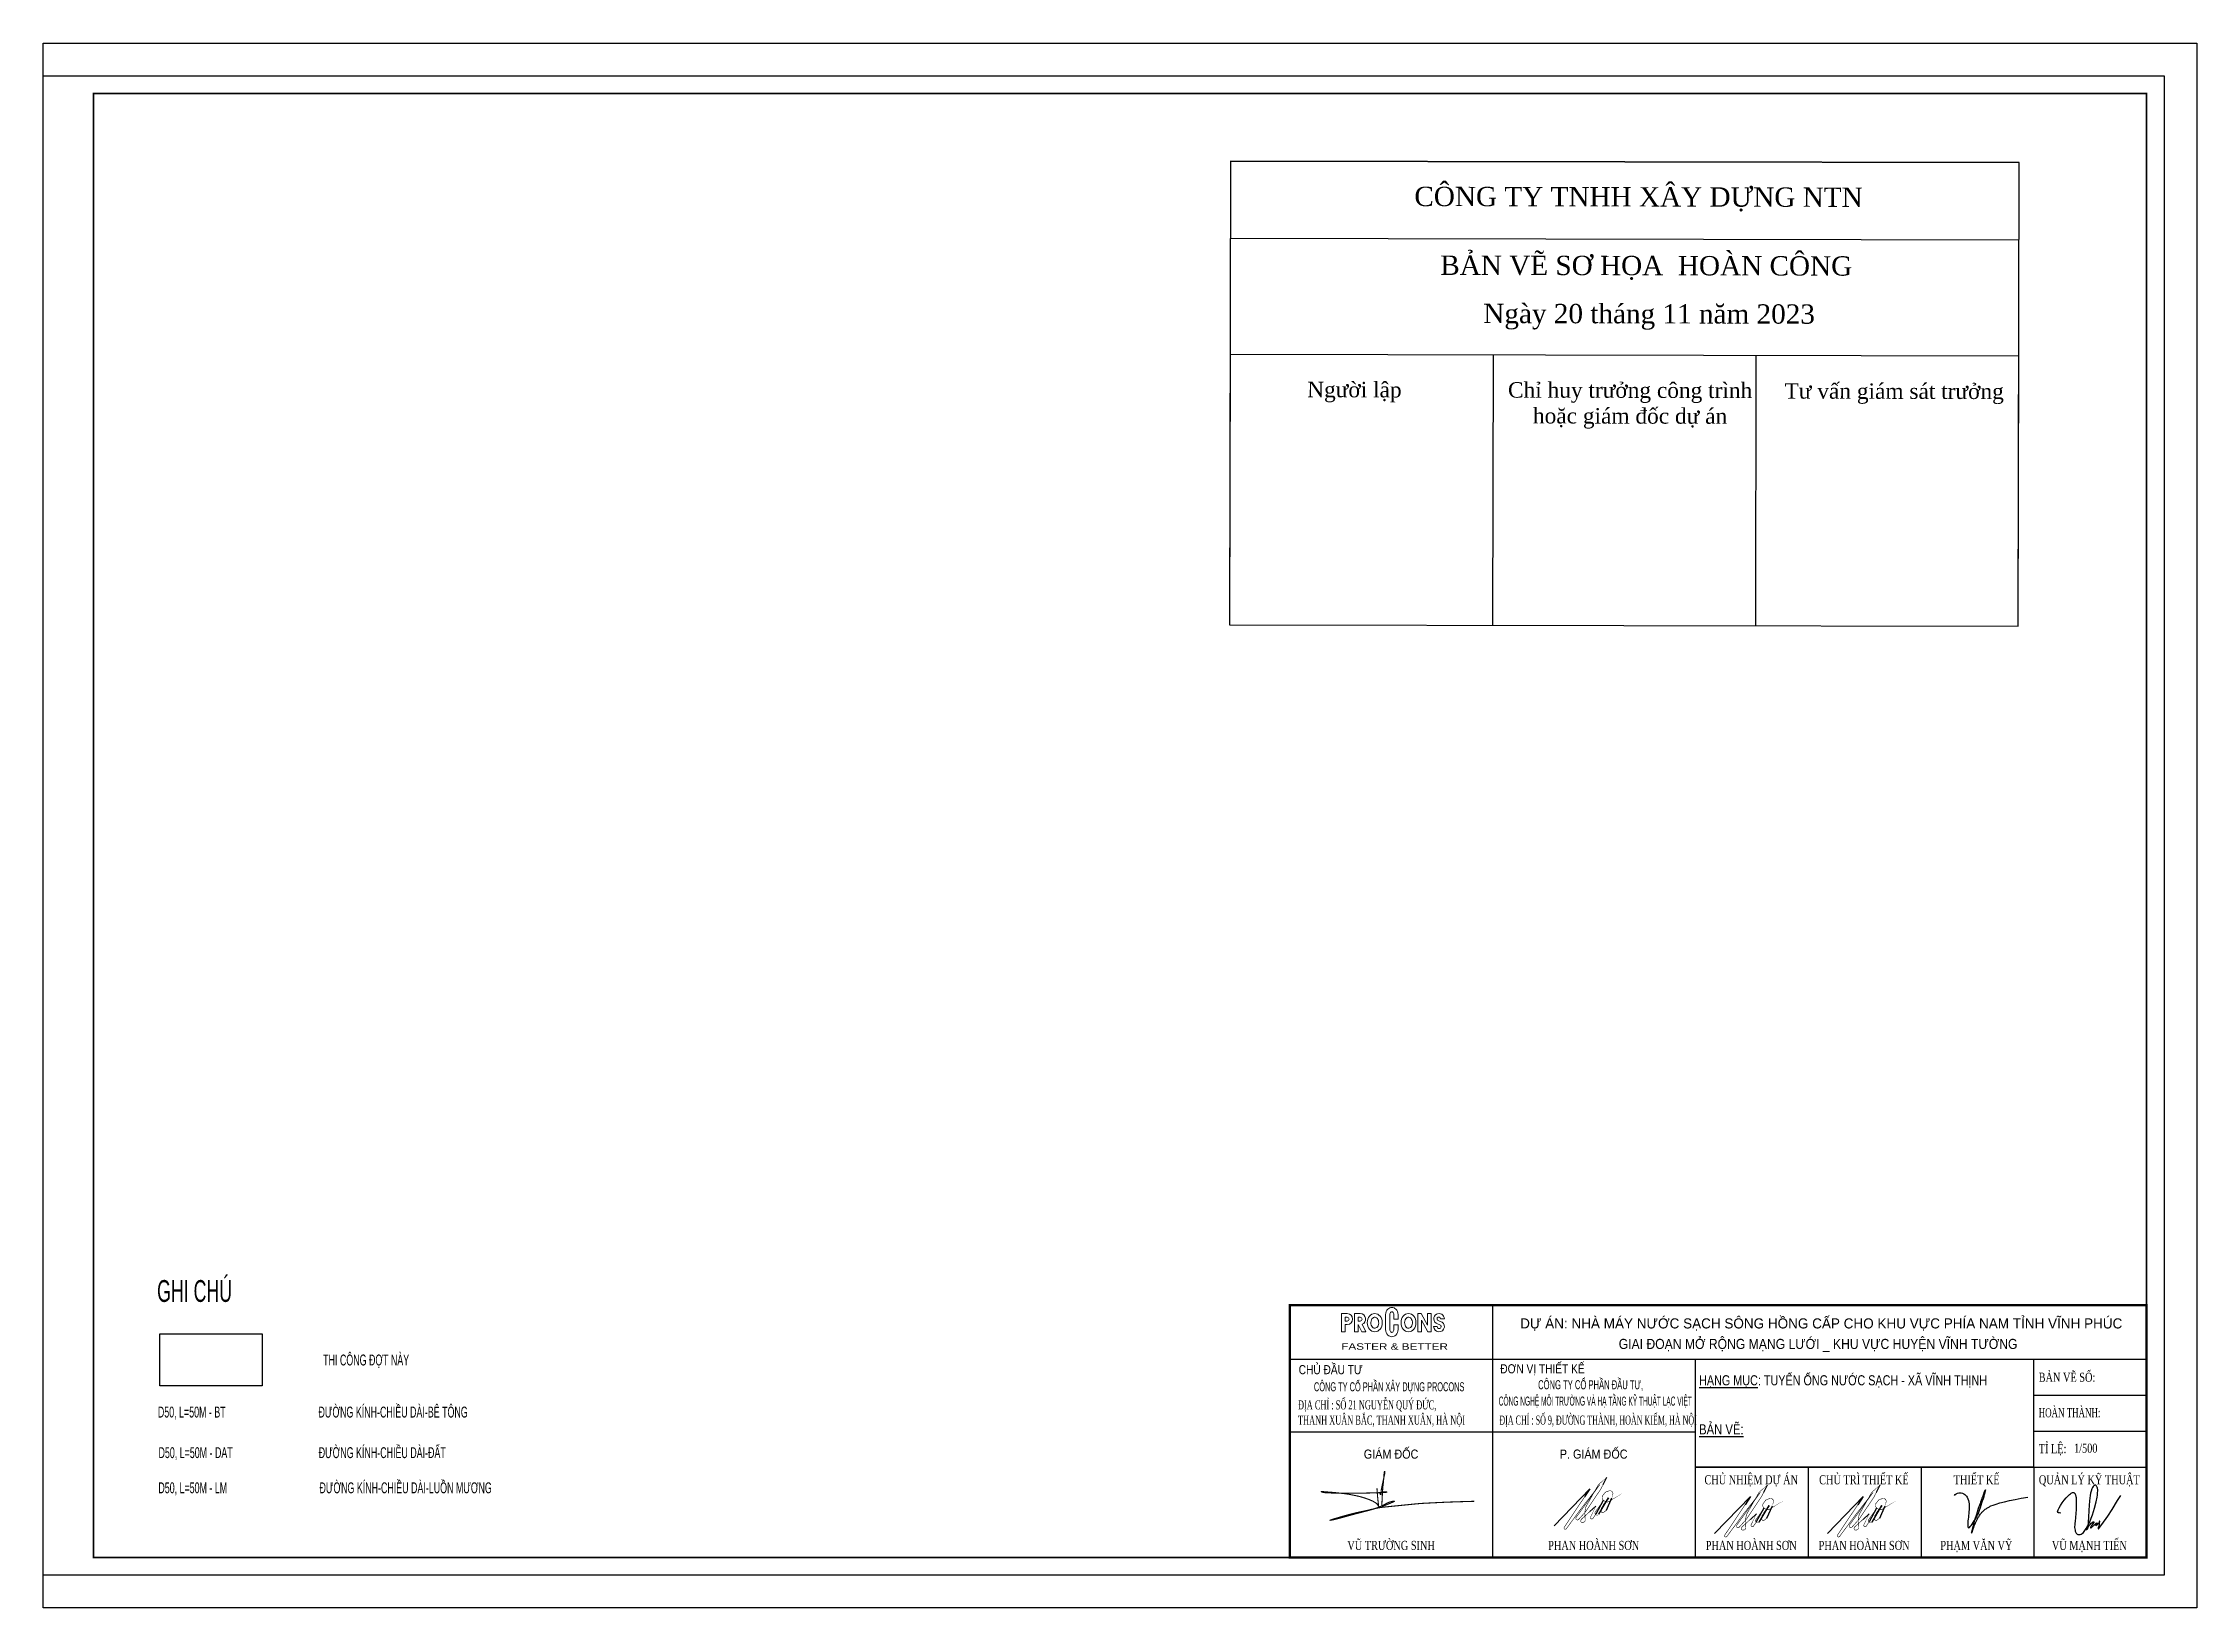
# Paper-space layout 'Layout1' of a CAD drawing. Extents: x -2400 to 6820, y -1166 to 888.
# Drawn here: x 1632.4 to 2058.9, y -1150.2 to -840.2 of the extents above; entities that cross this region are included whole.
import ezdxf
from ezdxf.enums import TextEntityAlignment as Align

# ---------------------------------------------------------------- set-up
doc = ezdxf.new("R2010")
doc.units = 0
doc.header["$MEASUREMENT"] = 0
for name, color, linetype in [('50', 2, 'Continuous'), ('CHU KHUNG TEN', 7, 'Continuous'), ('DUONGBAO', 7, 'Continuous'), ('NETTHAY', 7, 'Continuous'), ('Text', 2, 'Continuous'), ('Thi công đợt này', 10, 'ZIGZAG')]:
    doc.layers.add(name, color=color, linetype=linetype)
doc.layers.add('G-ANNO-TTLB', color=6, linetype='Continuous', lineweight=9)
doc.layers.add('G-IMPT', color=8, linetype='Continuous', lineweight=9)
doc.styles.add('Arial_7', font='arial.ttf', dxfattribs={"width": 1.3, "height": 1.43})
doc.styles.get("Standard").update_dxf_attribs({"font": 'vntimeh.shx', "bigfont": 'vn.shx'})
doc.styles.add('STYLE5', font='VHARIAL.TTF')
doc.styles.add('vnavantH', font='VHAVAN.TTF')
doc.styles.add('VNTIMEHSHX', font='vntimeh.shx', dxfattribs={"width": 0.8})
doc.linetypes.add('ZIGZAG', pattern='A,0.0001,-0.2,[131,ltypeshp.shx,S=0.2,R=0,X=-0.2,Y=0],-0.4,[131,ltypeshp.shx,S=0.2,R=180,X=0.2,Y=0],-0.2', length=0.8001)

psp = doc.layouts.get("Layout1")

# ---------------------------------------------------------------- texts
at = {"layer": 'CHU KHUNG TEN', "color": 2, "style": 'vnavantH', "width": 0.6082033033742792}
for s, height, p in [('ghi chó', 4.32, (1662.37508858995, -1089.592309590286)), ('thi c«ng ®ît nµy', 2.16, (1696.357840316074, -1102.182472663054)), ('c«ng ty cæ phÇn x©y dùng procons', 1.8, (1898.952466649005, -1107.308498762527)), ('d50, l=50m - bt', 2.16, (1661.822505226758, -1112.500236499817)), ('®\xadêng kÝnh-chiÒu dµi-bª t«ng', 2.16, (1701.69499018514, -1112.500236499817)), ('d50, l=50m - dat', 2.16, (1662.581596671883, -1120.535315561411)), ('®\xadêng kÝnh-chiÒu dµi-®Êt', 2.16, (1699.542477747149, -1120.535315561411)), ('d50, l=50m - lm', 2.16, (1662.0191070541, -1127.504525783953)), ('®\xadêng kÝnh-chiÒu dµi-luån m\xad¬ng', 2.16, (1704.176735261157, -1127.504525783953))]:
    psp.add_text(s, height=height, dxfattribs=at).set_placement(p, align=Align.CENTER)
at = {"layer": 'CHU KHUNG TEN', "color": 2, "style": 'vnavantH'}
for s, width, p, p2 in [('c«ng ty cæ phÇn ®Çu t\xad,', 0.6240550177498217, (1928.45394522383, -1106.901156704763), (1949.248712299757, -1106.901156704763)), ('c«ng nghÖ m«i tr\xadêng vµ h¹ tÇng kü thuËt l¹c viÖt', 0.5462643909770141, (1920.643911760513, -1110.147623164592), (1958.89483915207, -1110.147623164592))]:
    psp.add_text(s, height=1.8, dxfattribs=dict(at, width=width)).set_placement(p, p2, align=Align.FIT)
at = {"layer": 'G-ANNO-TTLB', "insert": (1889.461398483165, -1097.794501630878), "char_height": 1.2767839871131, "width": 24.75206807908028, "attachment_point": 1, "style": 'Arial_7'}
psp.add_mtext('FASTER & BETTER', dxfattribs=at)
at = {"layer": 'Text', "color": 2, "style": 'vnavantH'}
psp.add_text('dù ¸n: nhµ m¸y n\xadíc s¹ch s«ng hång cÊp cho khu vùc phÝa nam tØnh vÜnh phóc ', height=2, dxfattribs=at).set_placement((1984.890137657289, -1093.774381039599), align=Align.MIDDLE)
at = {"layer": 'Text', "color": 2, "style": 'vnavantH', "width": 0.9}
psp.add_text('giai ®o¹n më réng m¹ng l\xadíi _ khu vùc huyÖn vÜnh t\xadêng', height=2, dxfattribs=at).set_placement((1983.894381736123, -1097.905456657811), align=Align.MIDDLE)
at = {"layer": 'Text', "color": 2}
for s, style, width, p in [('chñ ®Çu t\xad', 'STYLE5', 0.8000000000029366, (1881.030783331824, -1103.914290441205)), ('®¬n vÞ thiÕt kÕ', 'STYLE5', 0.8000000000029366, (1920.962329366141, -1103.741828083577)), ('B¶n vÏ sè:', 'VNTIMEHSHX', 0.7500000005512087, (2027.58021905456, -1105.426969110375)), ('®Þa chØ : sè 21 nguyÔn quý ®øc,', 'VNTIMEHSHX', 0.6, (1880.896622240589, -1110.889670016652)), ('thanh xu©n b¾c, thanh xu©n, hµ néi', 'VNTIMEHSHX', 0.6, (1880.896622240589, -1113.909286200058)), ('®Þa chØ : sè 9, ®\xadêng thµnh, hoµn kiÕm, hµ néi', 'VNTIMEHSHX', 0.55, (1920.772383809463, -1113.909286200058)), ('hoµn thµnh:', 'VNTIMEHSHX', 0.65, (2027.58021905456, -1112.442214703063)), ('TØ LÖ:', 'VNTIMEHSHX', 0.7500000005512087, (2027.58021905456, -1119.567090470472)), ('1/500', 'VNTIMEHSHX', 0.7500000005512087, (2034.577839329771, -1119.475680604233))]:
    psp.add_text(s, height=1.8, dxfattribs=dict(at, style=style, width=width)).set_placement(p)
at = {"layer": 'Text', "color": 2, "width": 0.8}
for s, style, p in [('%%Uh¹ng môc%%U: tuyÕn èng n\xadíc s¹ch - x· VÜNH THÞNH', 'vnavantH', (1960.32211633575, -1105.123242025564)), ('%%Ub¶n vÏ:', 'STYLE5', (1960.32211633575, -1114.842386998162))]:
    psp.add_text(s, height=2, dxfattribs=dict(at, style=style)).set_placement(p, align=Align.MIDDLE_LEFT)
at = {"layer": 'Text', "color": 2}
for s, style, width, p in [('gi¸m ®èc', 'STYLE5', 0.8499999994547195, (1899.332869478329, -1119.745783875887)), ('p. gi¸m ®èc', 'STYLE5', 0.8499999994547195, (1939.450234566439, -1119.745783875887)), ('CHñ NHIÖM Dù ¸N', 'VNTIMEHSHX', 0.7500000005512087, (1970.647771734957, -1124.821892904267)), ('Chñ tr× ThiÕt kÕ', 'VNTIMEHSHX', 0.7500000005512087, (1992.969158392994, -1124.821892904267)), ('ThiÕt kÕ', 'VNTIMEHSHX', 0.7500000005512087, (2015.290591925981, -1124.821892904267)), ('QU¶N Lý Kü THUËT', 'VNTIMEHSHX', 0.7500000005512087, (2037.612020994669, -1124.821892904267)), ('vò tr\xadêng sinh', 'VNTIMEHSHX', 0.7500000005512087, (1899.332869478329, -1137.833149944508)), ('phan hoµnh s¬n', 'VNTIMEHSHX', 0.7500000005512087, (1939.450234566439, -1137.833149944508)), ('phan hoµnh s¬n', 'VNTIMEHSHX', 0.7500000005512087, (1970.647771734957, -1137.833149944508)), ('phan hoµnh s¬n', 'VNTIMEHSHX', 0.7500000005512087, (1993.005581582815, -1137.83314994449)), ('ph¹m v¨n vü', 'VNTIMEHSHX', 0.7500000005512087, (2015.239873119504, -1137.83314994449)), ('vò m¹nh tiÕn', 'VNTIMEHSHX', 0.7500000005512087, (2037.612020994669, -1137.833149944508))]:
    psp.add_text(s, height=1.8, dxfattribs=dict(at, style=style, width=width)).set_placement(p, align=Align.MIDDLE_CENTER)

# ---------------------------------------------------------------- blocks, each defined once
blk = doc.blocks.new('phs')
at = {"color": 100}
for points in [[(27.39691817863522, 19.10867829603928), (40.22551562182414, 32.34576795163296)], [(40.22551562182414, 32.34576795163296), (38.29655055734847, 29.46685985492142)], [(45.00375341495375, 33.98218163421885), (46.28670477617393, 36.52028856212414)], [(40.1747605469526, 24.22188908442353), (42.34487220757421, 26.1774700405571)], [(42.40966109553239, 23.45017633080911), (45.04614874432971, 28.29551776055786)], [(43.35978822751545, 23.27172033337423), (46.86360022561655, 29.14847800933961)], [(46.86360022561655, 29.14847800933961), (44.93563116987341, 26.3959834421138)], [(46.10897057369277, 24.70421233798292), (48.07668101786386, 29.10974069538422)]]:
    blk.add_lwpolyline(points, dxfattribs=at)
at = {"color": 100, "const_width": 0.2}
for points in [[(38.29655055734847, 29.46685985492142), (31.06970498676096, 18.68106356964563, 0.2207062571092289), (31.0420627417279, 18.01738705864626), (31.0420627417279, 18.01738705864626, 0.4011276144490372), (31.81372537017128, 18.15193545023677), (37.73395382398388, 26.18338275757372), (43.79195461878299, 33.92696911782878)], [(43.79195461878299, 33.92696911782878), (35.2348142289171, 22.07055065236711), (35.20338051313786, 21.92051752578684, 0.7654558698112462), (36.17856459949733, 21.42432088204907), (38.54336355343982, 24.04120733334666, 0.0361013516569308), (38.82966415236046, 24.40807719684004), (44.04496388483641, 32.18892660058155, 0.0252355567285941), (44.07435961937546, 32.23796218322953), (45.00375341495375, 33.98218163421885)], [(44.93563116987341, 26.3959834421138), (44.35119065466043, 25.56159798442274, 0.1539553704102295), (44.2514203895555, 25.24525473354144), (44.2514203895555, 24.38455013892793, 0.6246298470672578), (45.1420007667749, 23.94980517631536), (46.10897057369277, 24.70421233798292)]]:
    blk.add_lwpolyline(points, format="xyb", dxfattribs=at)
at = {"color": 100}
for points in [[(46.28670477617393, 36.52028856212414, 0.0528182815183767, 0.2, 0), (43.72281348592482, 34.3021867514931, 0.2, 0.2, 0.0857393365969691), (43.01487042677269, 33.43832245204689, 0.2, 0.2, 0), (38.81522103985798, 26.02568363976523, 0.2, 0.2, 0.0831551025234005), (38.75110737670479, 25.84978914401423, 0.2, 0.2, 0), (38.38212586656817, 23.86278171390465, 0.2, 0.2, 0), (38.53621059987073, 21.26784321271336, 0.2, 0.2, -0.4097140521819649), (37.76596387172596, 20.38678906775317, 0.2, 0.2, 0), (37.47396748129786, 20.3649374487335, 0.2, 0.2, -0.5603642850941847), (36.97992341923432, 21.05119936115722, 0.2, 0.2, 0), (37.13408438648413, 21.41830885324256, 0.2, 0.2, -0.1103901613454648), (37.25928729530653, 21.59463073984475, 0.2, 0.2, 0), (40.1747605469526, 24.22188908442353, 0.2, 0.2, 0)], [(48.07668101786386, 29.10974069538422, 0.05, 0.2, 0), (48.45523266796504, 30.68933990838902, 0.2, 0.2, 0.5050256396045553), (47.04013403558989, 31.62462453297613, 0.2, 0.2, 0), (46.21987880824012, 31.39215738907914, 0.2, 0.2, 0.1602714033920031), (45.57664559315412, 30.95773475377016, 0.2, 0.2, 0), (44.85078736874648, 30.02044742229764, 0.2, 0.2, 0.4262838265200893), (45.11318558176731, 28.24787010400951, 0.2, 0.2, 0), (45.63124835287019, 27.87964752771374, 0.2, 0.2, 0.2998595593304534), (46.99703273229004, 27.83146918728187, 0.2, 0.03, 0), (51.97781574376928, 30.86739145378917, 0, 0, 0)], [(42.34487220757421, 26.1774700405571, 0.05, 0.2, 0), (40.42310146434284, 22.24433201738636, 0.2, 0.2, 0.6885736316018154), (41.208454757087, 21.67613246272004, 0.2, 0.2, 0), (41.208454757087, 21.67613246272004, 0.2, 0.2, 0), (42.40966109553239, 23.45017633080911, 0.2, 0.2, 0)], [(45.04614874432971, 28.29551776055786, 0.05, 0.2, 0), (42.13704399118675, 24.0899002476763, 0.2, 0.2, 0.2066340625081081), (42.05122970137371, 23.66131557074078, 0.2, 0.2, 0), (42.06782928623431, 23.58340420030524, 0.2, 0.1212709088166853, 0.6727457828277095), (43.35978822751545, 23.27172033337423, 0.2, 0.1212709088166853, 0.2137766732718076)]]:
    blk.add_lwpolyline(points, format="xyseb", dxfattribs=at)
blk = doc.blocks.new('Khung A2 CN - NMN Song Hong chuan - chu ky_dwg_logo PROCONS-959554-Autocad')
at = {"layer": 'G-IMPT'}
for p, q in [((9.155894610916675, 2.065788946124059), (8.424531498756096, 2.065788946124059)), ((9.811525583898856, 3.57956334315125), (10.58305202070505, 3.57956334315125))]:
    blk.add_line(p, q, dxfattribs=at)
at = {"layer": 'G-IMPT', "flags": 128}
for points in [[(-8.996705736258718, 4.660038748867038), (-10.1690153648965, 4.660038748867038), (-10.1690153648965, 0.9820959109779608), (-9.445422173508177, 0.9820959109779608), (-9.445422173508177, 2.428695015384193), (-8.996705736258718, 2.428695015384193)], [(-6.018663168336957, 2.492728961334649), (-5.256352989281822, 0.9820959109779039), (-6.038733429336844, 0.9820959109779039), (-6.768730182711579, 2.428695015384193), (-6.814805199541752, 2.428695015384193), (-6.814805199541752, 0.9820959109779608), (-7.53839839093007, 0.9820959109779608), (-7.53839839093007, 4.660038748867038), (-6.366088762292293, 4.660038748867038)], [(-1.284174093818024, 4.471892386798743), (-1.284174093818024, 2.394268152585511), (-1.284174093818024, 1.434811916205831)], [(-0.423097498852485, 1.467707913999874), (-0.4256347008475814, 2.171198051787002), (-0.4256347008475814, 4.4389963890047)], [(0.423097498852485, 4.4389963890047), (0.4264392237178072, 3.512436150419063), (1.287634461129983, 3.512436150419063), (1.284174093818024, 4.471892386798743)], [(-9.007296925349806, 3.93644555747872), (-9.445422173508177, 3.93644555747872), (-9.445422173508177, 3.152288206772511), (-9.007296925349806, 3.152288206772511)], [(-6.37667995138338, 3.93644555747872), (-6.814805199541752, 3.93644555747872), (-6.814805199541752, 3.152288206772511), (-6.37667995138338, 3.152288206772511)], [(1.284174093818024, 1.434811916205831), (1.287634461129983, 2.394268152585511), (0.4264392237178072, 2.394268152585511), (0.4264342814155953, 2.392897800180151), (0.423097498852485, 1.467707913999874)]]:
    blk.add_lwpolyline(points, dxfattribs=at)
blk.add_lwpolyline([(5.958045319559005, 3.332486453917937), (7.223622098449142, 0.9820959109779608), (7.917863816971931, 0.9820959109779608), (7.917863816971931, 4.660038748867038), (7.194270625583613, 4.660038748867038), (7.194270625583613, 2.302431101358508), (5.924807769130666, 4.660038748867038), (5.234452128170688, 4.660038748867038), (5.234452128170688, 0.9820959109779608), (5.958045319559005, 0.9820959109779608)], close=True, dxfattribs=at)
at = {"layer": 'G-IMPT'}
for centre, radius, start, end in [((-9.022721169163107, 3.544366882125615), 1.115975141742635, 271.3357909971762, 88.66420900282333), ((-6.392104195196707, 3.544366882125616), 1.115975141742635, 289.5501634249034, 88.66420900282213), ((0.4943711349000093, 4.359628827330861), 1.782084800838637, 137.0556305199434, 176.388224571582), ((-1.765254609153999e-14, 4.75463020372224), 1.152074099282333, 89.99999999999908, 134.6845954179886), ((0.309294952131592, 4.439301892891747), 0.7323925147017061, 133.3935097786336, 180.0238998672278), ((1.042221864366866e-14, 4.754630203722257), 0.2908844628168193, 90.00000000000206, 131.7943397326426), ((1.754152378907748e-14, 4.75463020372224), 1.152074099282334, 45.31540458201133, 90.00000000000091), ((-1.042221864366866e-14, 4.754630203722257), 0.2908844628168199, 48.20566026735742, 89.99999999999801), ((-0.309294952131592, 4.439301892891747), 0.7323925147017069, 359.9761001327715, 46.60649022136644), ((-0.4943711349000093, 4.359628827330861), 1.782084800838636, 3.611775428418002, 42.94436948005657), ((9.511416471205246, 3.596263431633161), 1.071765666508803, 359.107189807448, 180.7723484316705), ((-9.022721169163107, 3.544366882125615), 0.3923819503543184, 272.2528350921259, 87.74716490787375), ((-6.392104195196683, 3.544366882125615), 0.3923819503543176, 272.2528350921259, 87.74716490787375), ((0.4943711349000093, 1.547075475673714), 1.782084800838635, 183.6117754284176, 222.9443694800562), ((-1.754152378907748e-14, 1.152074099282334), 1.152074099282333, 225.315404582011, 270.0000000000005), ((0.309294952131592, 1.467402410112827), 0.7323925147017066, 179.9761001327719, 226.6064902213661), ((1.042221864366866e-14, 1.152074099282316), 0.29088446281682, 228.2056602673571, 269.9999999999976), ((-1.042221864366866e-14, 1.152074099282316), 0.2908844628168196, 270.0000000000017, 311.7943397326423), ((1.765254609153999e-14, 1.152074099282334), 1.152074099282333, 269.9999999999987, 314.6845954179883), ((-0.309294952131592, 1.467402410112827), 0.7323925147017061, 313.3935097786333, 0.02389986722811321), ((-0.4943711349000093, 1.547075475673714), 1.782084800838637, 317.055630519943, 356.3882245715816), ((9.513547365577956, 2.071124675074651), 1.089028938179882, 180.2807234609871, 350.2716063457518), ((9.46805174516966, 3.595678838714827), 1.028397000250529, 180.7723484316705, 255.7515135847782), ((9.458731962836188, 3.616272427531966), 0.3546983167969367, 354.0596038774497, 230.3070752570539), ((9.537141476627324, 2.016384695053187), 0.3844345882436543, 172.6164161229014, 50.78642739176519), ((8.854589482621732, 1.179897913061386), 1.464058300917664, 50.7864273917663, 75.75151358477851), ((9.983305219071227, 4.240603092866988), 1.170148246955939, 230.0669137655599, 258.832805593489), ((9.531919038568615, 2.049170236227347), 1.067372570205649, 351.2665653813726, 77.84403262913042)]:
    blk.add_arc(centre, radius, start, end, dxfattribs=at)
for centre, ratio in [((-3.438437412021358, 2.821067329922499), 0.8212422532478503), ((3.35705409852892, 2.821067329922499), 0.8212422532478498)]:
    blk.add_ellipse(centre, major_axis=(0, 1.838971418944539), ratio=ratio, dxfattribs=at)
for points, knots in [([(-3.438437412021358, 3.93644555747872), (-3.530574469299836, 3.93644555747872), (-3.624237280104353, 3.912976720934552), (-3.818576902910536, 3.801760292562818), (-3.918329263111787, 3.711860698876649), (-4.087703835554066, 3.463042680261481), (-4.155968567244599, 3.304668501397344), (-4.22972385990272, 2.956958610513965), (-4.234959765780445, 2.768460819908114), (-4.179872295543532, 2.413127650090075), (-4.119721385362595, 2.247109253897491), (-3.96060420267122, 1.979085438068779), (-3.862778188916991, 1.877786716313523), (-3.668002609711266, 1.746511481399836), (-3.572449952261877, 1.714822840381117), (-3.480107925335517, 1.70737007558148)], [0, 0, 0, 0, 0.4393440603406239, 0.4393440603406239, 0.8786881206812478, 0.8786881206812478, 1.318032181021872, 1.318032181021872, 1.757376241362496, 1.757376241362496, 2.196720301703119, 2.196720301703119, 2.636064362043743, 2.636064362043743, 3.075408422384367, 3.075408422384367, 3.075408422384367, 3.075408422384367]), ([(-3.480107925335517, 1.70737007558148), (-3.387765898409157, 1.699917310781842), (-3.295739930224045, 1.71582140731357), (-3.102747227753526, 1.807824938838422), (-3.00206409608063, 1.886386162037297), (-2.82418634220312, 2.115054284542992), (-2.748553265089299, 2.264855529346079), (-2.656911082193346, 2.602778111599292), (-2.641257553474929, 2.790041095263689), (-2.67709591302571, 3.150752945709713), (-2.728483518465737, 3.323401978281225), (-2.875666234986966, 3.609427061402329), (-2.970531594633258, 3.721997128982736), (-3.16453618046603, 3.873986493031452), (-3.261988058293583, 3.914618778505826), (-3.382913383027244, 3.934224255173831), (-3.410677754604876, 3.93644555747872), (-3.438437412021358, 3.93644555747872)], [3.075408422384367, 3.075408422384367, 3.075408422384367, 3.075408422384367, 3.514752482724991, 3.514752482724991, 3.954096543065615, 3.954096543065615, 4.393440603406239, 4.393440603406239, 4.832784663746863, 4.832784663746863, 5.272128724087487, 5.272128724087487, 5.711472784428111, 5.711472784428111, 6.150816844768736, 6.150816844768736, 6.283185307179586, 6.283185307179586, 6.283185307179586, 6.283185307179586]), ([(3.35705409852892, 3.93644555747872), (3.264917041250442, 3.93644555747872), (3.171254230445925, 3.912976720934552), (2.976914607639742, 3.801760292562818), (2.877162247438492, 3.711860698876649), (2.707787674996212, 3.463042680261481), (2.639522943305679, 3.304668501397344), (2.565767650647559, 2.956958610513965), (2.560531744769833, 2.768460819908114), (2.615619215006745, 2.413127650090075), (2.675770125187682, 2.247109253897491), (2.834887307879058, 1.979085438068779), (2.932713321633287, 1.877786716313523), (3.127488900839012, 1.746511481399836), (3.223041558288401, 1.714822840381117), (3.315383585214761, 1.70737007558148)], [0, 0, 0, 0, 0.4393440603406239, 0.4393440603406239, 0.8786881206812478, 0.8786881206812478, 1.318032181021872, 1.318032181021872, 1.757376241362496, 1.757376241362496, 2.196720301703119, 2.196720301703119, 2.636064362043743, 2.636064362043743, 3.075408422384367, 3.075408422384367, 3.075408422384367, 3.075408422384367]), ([(3.315383585214761, 1.70737007558148), (3.407725612141121, 1.699917310781842), (3.499751580326233, 1.71582140731357), (3.692744282796752, 1.807824938838422), (3.793427414469647, 1.886386162037297), (3.971305168347158, 2.115054284542992), (4.046938245460979, 2.264855529346079), (4.138580428356931, 2.602778111599292), (4.154233957075348, 2.790041095263689), (4.118395597524568, 3.150752945709713), (4.067007992084541, 3.323401978281225), (3.919825275563312, 3.609427061402329), (3.82495991591702, 3.721997128982736), (3.630955330084248, 3.873986493031452), (3.533503452256696, 3.914618778505826), (3.412578127523034, 3.934224255173831), (3.384813755945402, 3.93644555747872), (3.35705409852892, 3.93644555747872)], [3.075408422384367, 3.075408422384367, 3.075408422384367, 3.075408422384367, 3.514752482724991, 3.514752482724991, 3.954096543065615, 3.954096543065615, 4.393440603406239, 4.393440603406239, 4.832784663746863, 4.832784663746863, 5.272128724087487, 5.272128724087487, 5.711472784428111, 5.711472784428111, 6.150816844768736, 6.150816844768736, 6.283185307179586, 6.283185307179586, 6.283185307179586, 6.283185307179586])]:
    blk.add_open_spline(points, degree=3, knots=knots, dxfattribs=at)
blk = doc.blocks.new('DAUHC')
blk.add_lwpolyline([(2424569.662864314, 1065995.752612761), (2439529.662864315, 1065995.752612761), (2439529.662864315, 1074795.752612761), (2424569.662864314, 1074795.752612761)], close=True)
for points in [[(2424569.662864314, 1074795.752612761), (2439529.662864315, 1074795.752612761)], [(2424569.662864314, 1073329.085946094), (2439529.662864315, 1073329.085946094)], [(2424569.662864314, 1071129.085946095), (2439529.662864315, 1071129.085946095)], [(2424569.662864314, 1071129.085946095), (2424569.662864314, 1065995.752612761)], [(2429556.329530981, 1071129.085946095), (2429556.329530981, 1065995.752612761)], [(2434542.996197648, 1071129.085946095), (2434542.996197648, 1065995.752612761)], [(2439529.662864314, 1065995.752612761), (2439529.662864314, 1071129.085946094)]]:
    blk.add_lwpolyline(points)
for s, insert, char_height, width, attachment_point in [('{\\fTimes New Roman|b0|i0|c0|p18;CÔNG TY TNHH XÂY DỰNG NTN}', (2428057.586457888, 1074314.73385547), 366.6666666666633, 13429.22745109582, 1), ('{\\fTimes New Roman|b0|i0|c0|p18;BẢN VẼ SƠ HỌA  HOÀN CÔNG}', (2428551.903205663, 1073010.436373529), 366.6666666666633, 8540.820731231328, 1), ('{\\fTimes New Roman|b0|i0|c0|p18;Ngày 20 tháng 11 năm 2023}', (2429370.007569237, 1072096.349898705), 366.6666666666633, 8540.820731231328, 1), ('{\\fTimes New Roman|b0|i0|c0|p18;Người lập}', (2426032.084232709, 1070609.658347396), 293.3333333333306, 6832.656584985063, 1), ('{\\fTimes New Roman|b0|i0|c0|p18;Chỉ huy trưởng công trình\\Phoặc giám đốc dự án}', (2432158.285126578, 1070609.658347396), 293.3333333333306, 4614.577315541418, 2), ('{\\fTimes New Roman|b0|i0|c0|p18;Tư vấn giám sát trưởng}', (2435087.573870228, 1070600.621397496), 293.3333333333306, 6832.656584985063, 1)]:
    blk.add_mtext(s, dxfattribs=dict(insert=insert, char_height=char_height, width=width, attachment_point=attachment_point))

# ---------------------------------------------------------------- linework, layer by layer
for p, q in [((2026.595681265024, -1122.36222479245), (1959.631474415955, -1122.36222479245)), ((1981.952863306147, -1122.36222479245), (1981.952863306147, -1140.219354954977)), ((2004.274292374832, -1122.36222479245), (2004.274292374832, -1140.219354954977)), ((2026.595681265024, -1122.36222479245), (2026.595681265024, -1140.219354954977))]:
    psp.add_line(p, q)
at = {"color": 8, "const_width": 0.21428542441059}
psp.add_lwpolyline([(1896.530981050464, -1126.518522119267), (1896.590593413295, -1127.339547528287), (1896.646848080387, -1128.024210737198), (1896.698802143228, -1128.585145817656), (1896.745512693311, -1129.034986841315), (1896.786036822121, -1129.38636787983), (1896.819431621147, -1129.651923004858), (1896.84475418188, -1129.844286288052), (1896.861061595804, -1129.97609180107), (1896.867732293513, -1130.058978268423), (1896.865430062009, -1130.100603026054), (1896.855140027385, -1130.107628062763), (1896.837847315741, -1130.086715367348), (1896.814537053184, -1130.044526928612), (1896.786194365804, -1129.987724735351), (1896.753804379709, -1129.922970776367), (1896.718352220994, -1129.856927040461), (1896.680600282436, -1129.795012914931), (1896.640420023488, -1129.737677381084), (1896.597460170271, -1129.684126818726), (1896.551369448922, -1129.633567607664), (1896.50179658556, -1129.585206127704), (1896.448390306317, -1129.538248758653), (1896.390799337323, -1129.491901880318), (1896.328672404697, -1129.445371872504), (1896.261747327904, -1129.39803045256), (1896.190118299723, -1129.349910687992), (1896.113968606276, -1129.301210983849), (1896.033481533677, -1129.252129745179), (1895.948840368043, -1129.202865377032), (1895.860228395488, -1129.153616284455), (1895.76782890213, -1129.104580872497), (1895.67182517408, -1129.055957546205), (1895.572371175609, -1129.007895554627), (1895.469503583548, -1128.960347522803), (1895.363229752873, -1128.913216919769), (1895.253557038572, -1128.866407214564), (1895.140492795623, -1128.819821876226), (1895.024044379004, -1128.773364373792), (1894.904219143698, -1128.726938176301), (1894.781024444686, -1128.68044675279), (1894.654575019662, -1128.633853433022), (1894.525415137194, -1128.587360989661), (1894.394196448558, -1128.541232056097), (1894.26157060504, -1128.49572926572), (1894.128189257912, -1128.451115251919), (1893.994704058458, -1128.407652648083), (1893.861766657961, -1128.365604087602), (1893.730028707696, -1128.325232203866), (1893.600094010713, -1128.286753744432), (1893.472374977113, -1128.250201913526), (1893.347236168769, -1128.215564029544), (1893.225042147556, -1128.182827410879), (1893.106157475338, -1128.151979375927), (1892.990946713993, -1128.123007243081), (1892.879774425388, -1128.095898330736), (1892.773005171393, -1128.070639957287), (1892.670844983606, -1128.047183575402), (1892.572865772485, -1128.025337174839), (1892.478480918222, -1128.004872879635), (1892.387103801006, -1127.985562813821), (1892.298147801021, -1127.967179101433), (1892.211026298455, -1127.949493866502), (1892.125152673494, -1127.932279233063), (1892.039940306329, -1127.915307325149), (1891.954906298508, -1127.898389430179), (1891.869982637045, -1127.881493489108), (1891.785205030306, -1127.864626606277), (1891.700609186673, -1127.847795886026), (1891.616230814516, -1127.831008432694), (1891.532105622207, -1127.814271350623), (1891.448269318125, -1127.797591744151), (1891.36475761064, -1127.78097671762), (1891.281515311684, -1127.764439427602), (1891.198123647408, -1127.748017239602), (1891.114072947517, -1127.731753571356), (1891.028853541722, -1127.7156918406), (1890.941955759727, -1127.699875465072), (1890.852869931239, -1127.684347862509), (1890.761086385968, -1127.669152450647), (1890.666095453622, -1127.654332647223), (1890.56736929163, -1127.639896318461), (1890.464307368316, -1127.625709124535), (1890.356290979731, -1127.611601174105), (1890.242701421923, -1127.597402575832), (1890.122919990941, -1127.582943438377), (1889.996327982828, -1127.568053870401), (1889.862306693643, -1127.552563980565), (1889.720237419429, -1127.536303877529), (1889.569742348109, -1127.519163058775), (1889.411407235109, -1127.501268577066), (1889.246058727729, -1127.482806873987), (1889.074523473269, -1127.46396439112), (1888.897628119028, -1127.444927570051), (1888.716199312306, -1127.425882852363), (1888.531063700406, -1127.40701667964), (1888.343047930628, -1127.388515493466), (1888.15316109426, -1127.370545733134), (1887.963142058585, -1127.353193828765), (1887.774912134866, -1127.336526208192), (1887.590392634376, -1127.320609299245), (1887.41150486838, -1127.305509529755), (1887.240170148152, -1127.291293327553), (1887.078309784958, -1127.278027120472), (1886.927845090066, -1127.265777336341), (1886.790156933346, -1127.254581424586), (1886.664464419058, -1127.244360921009), (1886.54944621006, -1127.235008383007), (1886.443780969212, -1127.226416367976), (1886.346147359376, -1127.218477433313), (1886.255224043411, -1127.211084136415), (1886.169689684173, -1127.204129034677), (1886.088222944525, -1127.197504685497), (1886.009832390258, -1127.191143011797), (1885.934846198916, -1127.185133398603), (1885.863922450966, -1127.179604596467), (1885.797719226886, -1127.174685355941), (1885.736894607146, -1127.170504427578), (1885.68210667222, -1127.167190561929), (1885.634013502584, -1127.164872509546), (1885.593273178705, -1127.163679020982), (1885.560342201685, -1127.163716716444), (1885.534870755093, -1127.165003694763), (1885.516307443117, -1127.167535924424), (1885.50410086995, -1127.171309373911), (1885.497699639787, -1127.176320011712), (1885.496552356819, -1127.182563806311), (1885.500107625236, -1127.190036726194), (1885.507814049231, -1127.198734739846), (1885.519230619107, -1127.208616189906), (1885.534357869599, -1127.219488915614), (1885.55330672156, -1127.231123130367), (1885.576188095836, -1127.243289047558), (1885.603112913277, -1127.255756880581), (1885.634192094729, -1127.268296842832), (1885.669536561041, -1127.280679147705), (1885.70925723306, -1127.292674008593), (1885.753283127795, -1127.30409198835), (1885.80081564687, -1127.314905047658), (1885.850874288071, -1127.325125496658), (1885.902478549187, -1127.334765645493), (1885.954647928002, -1127.343837804302), (1886.006401922301, -1127.352354283228), (1886.056760029869, -1127.36032739241), (1886.104741748493, -1127.367769441991), (1886.149694492005, -1127.374697058067), (1886.192277338467, -1127.381144130554), (1886.233477281969, -1127.387148865325), (1886.274281316621, -1127.392749468253), (1886.315676436521, -1127.397984145207), (1886.358649635773, -1127.402891102063), (1886.404187908482, -1127.40750854469), (1886.453278248746, -1127.411874678962), (1886.506730214272, -1127.416016926476), (1886.56464361715, -1127.419919571732), (1886.626940833086, -1127.423556114955), (1886.693544237771, -1127.42690005637), (1886.764376206907, -1127.429924896203), (1886.839359116189, -1127.432604134679), (1886.918415341317, -1127.434911272022), (1887.001467257984, -1127.436819808459), (1887.088827969479, -1127.438335654065), (1887.182373489433, -1127.439594358314), (1887.284370559066, -1127.44076388053), (1887.397085919592, -1127.442012180039), (1887.522786312244, -1127.443507216165), (1887.663738478228, -1127.445416948231), (1887.822209158772, -1127.447909335564), (1888.000465095092, -1127.451152337486), (1888.199779985907, -1127.45524764619), (1888.417455359931, -1127.46003188533), (1888.649799703371, -1127.465275411427), (1888.893121502437, -1127.470748581003), (1889.143729243338, -1127.476221750579), (1889.397931412286, -1127.481465276676), (1889.65203649549, -1127.486249515816), (1889.902352979165, -1127.49034482452), (1890.145897421664, -1127.493569894997), (1890.382518669971, -1127.495936762209), (1890.612773643212, -1127.497505796806), (1890.837219260522, -1127.498337369439), (1891.056412441028, -1127.498491850756), (1891.270910103858, -1127.498029611409), (1891.481269168149, -1127.497011022046), (1891.688046553025, -1127.495496453319), (1891.89186001965, -1127.493548932658), (1892.093570697327, -1127.491242114622), (1892.294100557387, -1127.488652310549), (1892.494371571162, -1127.48585583178), (1892.695305709987, -1127.482928989653), (1892.897824945196, -1127.479948095509), (1893.102851248123, -1127.476989460686), (1893.311306590096, -1127.474129396524), (1893.524366583044, -1127.471394219572), (1893.744221401261, -1127.468610267214), (1893.973314859622, -1127.465553882043), (1894.214090773019, -1127.462001406655), (1894.468992956334, -1127.457729183642), (1894.740465224442, -1127.452513555599), (1895.030951392238, -1127.446130865119), (1895.342895274598, -1127.438357454796), (1895.676769600641, -1127.429059340069), (1896.02516275643, -1127.418461227753), (1896.378692042266, -1127.40687749751), (1896.727974758442, -1127.394622529001), (1897.063628205256, -1127.382010701887), (1897.376269683011, -1127.369356395829), (1897.656516491998, -1127.356973990487), (1897.894985932513, -1127.345177865523), (1898.084873830298, -1127.334207001949), (1898.229690112845, -1127.323998786186), (1898.335523233081, -1127.314415206006), (1898.408461643938, -1127.305318249181), (1898.454593798344, -1127.296569903484), (1898.480008149234, -1127.288032156687), (1898.490793149535, -1127.279566996562), (1898.493037252179, -1127.271036410881), (1898.491703295693, -1127.262364365438), (1898.487251661003, -1127.253722738112), (1898.479017114632, -1127.245345384802), (1898.466334423099, -1127.237466161409), (1898.44853835293, -1127.230318923834), (1898.424963670646, -1127.224137527976), (1898.394945142771, -1127.219155829735), (1898.357817535825, -1127.215607685011), (1898.313285032489, -1127.213655545468), (1898.26252948008, -1127.213176245813), (1898.207102142069, -1127.213975216521), (1898.148554281923, -1127.215857888063), (1898.08843716312, -1127.218629690911), (1898.028302049132, -1127.222096055537), (1897.969700203432, -1127.226062412415), (1897.914182889488, -1127.230334192014), (1897.862923185849, -1127.234784478514), (1897.815581431334, -1127.23955697091), (1897.771439779839, -1127.244863021905), (1897.729780385262, -1127.250913984199), (1897.689885401489, -1127.257921210494), (1897.651036982426, -1127.266096053491), (1897.612517281961, -1127.275649865893), (1897.573608453988, -1127.286794000401), (1897.533821948009, -1127.299649697154), (1897.493586395949, -1127.313977746042), (1897.453559725336, -1127.329448824395), (1897.414399863706, -1127.34573360954), (1897.376764738581, -1127.362502778806), (1897.341312277496, -1127.379427009521), (1897.308700407984, -1127.396176979013), (1897.279587057566, -1127.412423364612), (1897.254455857086, -1127.42791043908), (1897.233093250592, -1127.442676856928), (1897.215111385443, -1127.456834868101), (1897.200122408993, -1127.470496722544), (1897.187738468599, -1127.483774670202), (1897.177571711623, -1127.49678096102), (1897.169234285417, -1127.509627844944), (1897.162338337339, -1127.522427571919), (1897.156551961636, -1127.535266127073), (1897.151767040084, -1127.548124436266), (1897.147931401365, -1127.560957160542), (1897.14499287414, -1127.573718960944), (1897.142899287091, -1127.586364498514), (1897.141598468881, -1127.598848434297), (1897.141038248179, -1127.611125429336), (1897.141166453663, -1127.623150144674), (1897.14194067161, -1127.634874082038), (1897.143357518724, -1127.64623610589), (1897.145423369328, -1127.657171921379), (1897.148144597735, -1127.667617233651), (1897.151527578264, -1127.677507747852), (1897.155578685224, -1127.68677916913), (1897.160304292944, -1127.695367202632), (1897.165710775726, -1127.703207553503), (1897.171800331906, -1127.710236492244), (1897.178558455818, -1127.716392550758), (1897.185966465813, -1127.721614826297), (1897.194005680247, -1127.725842416119), (1897.202657417462, -1127.729014417476), (1897.211902995807, -1127.731069927625), (1897.221723733639, -1127.731948043818), (1897.232100949297, -1127.731587863313), (1897.242983746326, -1127.729940193154), (1897.254192368991, -1127.72700267956), (1897.265514846758, -1127.72278467854), (1897.276739209081, -1127.717295546104), (1897.287653485424, -1127.710544638261), (1897.298045705245, -1127.702541311022), (1897.307703898006, -1127.693294920395), (1897.316416093161, -1127.682814822391), (1897.324014744254, -1127.671039840826), (1897.330510001162, -1127.657626670746), (1897.335956437835, -1127.642161475002), (1897.340408628237, -1127.624230416449), (1897.343921146314, -1127.603419657938), (1897.346548566029, -1127.579315362321), (1897.34834546134, -1127.551503692452), (1897.349366406195, -1127.519570811183), (1897.349708388274, -1127.483215160871), (1897.349638050144, -1127.442584301901), (1897.349464448087, -1127.397938074162), (1897.349496638382, -1127.349536317541), (1897.350043677323, -1127.297638871929), (1897.351414621187, -1127.242505577214), (1897.353918526262, -1127.184396273286), (1897.357864448832, -1127.123570800033), (1897.3635569995, -1127.059947307151), (1897.371283006172, -1126.992077183565), (1897.381324851061, -1126.918170128004), (1897.393964916393, -1126.836435839198), (1897.409485584389, -1126.745084015879), (1897.428169237273, -1126.642324356777), (1897.450298257261, -1126.526366560622), (1897.476155026578, -1126.395420326145), (1897.505860738956, -1126.248500652502), (1897.538891834194, -1126.087843740548), (1897.574563563592, -1125.916491091565), (1897.612191178463, -1125.737484206834), (1897.651089930112, -1125.553864587636), (1897.690575069848, -1125.368673735253), (1897.729961848976, -1125.184953150965), (1897.768565518802, -1125.005744336054), (1897.80578678816, -1124.833693380503), (1897.841368195952, -1124.669864729105), (1897.875137738609, -1124.514927415356), (1897.906923412558, -1124.36955047275), (1897.936553214235, -1124.234402934781), (1897.963855140059, -1124.110153834946), (1897.988657186464, -1123.99747220674), (1898.010787349876, -1123.897027083656), (1898.030137163134, -1123.809141621637), (1898.046852304693, -1123.732755466409), (1898.061141989421, -1123.666462386146), (1898.073215432183, -1123.608856149019), (1898.083281847839, -1123.558530523203), (1898.091550451258, -1123.51407927687), (1898.098230457306, -1123.474096178193), (1898.103531080842, -1123.437174995344), (1898.107625498969, -1123.402174665938), (1898.110542737702, -1123.369014805347), (1898.112275785299, -1123.337880198383), (1898.112817630006, -1123.30895562986), (1898.112161260078, -1123.282425884589), (1898.110299663769, -1123.258475747386), (1898.107225829322, -1123.237290003061), (1898.102932745, -1123.219053436429), (1898.097439568299, -1123.203927055933), (1898.090870133741, -1123.191976764541), (1898.083374445092, -1123.183244688853), (1898.07510250612, -1123.17777295547), (1898.066204320598, -1123.175603690989), (1898.05682989229, -1123.176779022011), (1898.047129224966, -1123.181341075136), (1898.037252322394, -1123.189331976963), (1898.027340898361, -1123.200813227189), (1898.017503506699, -1123.215923817897), (1898.007840411259, -1123.234822114269), (1897.998451875881, -1123.257666481485), (1897.989438164421, -1123.284615284727), (1897.980899540724, -1123.315826889176), (1897.972936268639, -1123.351459660013), (1897.965648612017, -1123.391671962418), (1897.959081274106, -1123.436777695892), (1897.953056715802, -1123.487712897222), (1897.947341837391, -1123.545569137509), (1897.941703539173, -1123.611437987858), (1897.935908721442, -1123.686411019374), (1897.92972428449, -1123.771579803161), (1897.922917128612, -1123.868035910324), (1897.915254154099, -1123.976870911966), (1897.906586597443, -1124.09835781833), (1897.897103039877, -1124.229495396207), (1897.887076398836, -1124.366463851526), (1897.876779591754, -1124.505443390217), (1897.866485536057, -1124.642614218209), (1897.856467149179, -1124.774156541432), (1897.84699734855, -1124.896250565814), (1897.838349051597, -1125.005076497285), (1897.830706066316, -1125.09796244014), (1897.823895762902, -1125.176828092136), (1897.817656402114, -1125.244741049398), (1897.81172624471, -1125.304768908047), (1897.805843551449, -1125.359979264208), (1897.799746583083, -1125.413439714003), (1897.793173600376, -1125.468217853557), (1897.785862864084, -1125.527381278992), (1897.777631431321, -1125.593322106183), (1897.768611544639, -1125.665730530011), (1897.759014242945, -1125.743621265109), (1897.749050565153, -1125.826009026109), (1897.738931550173, -1125.911908527642), (1897.728868236913, -1126.000334484343), (1897.719071664278, -1126.090301610843), (1897.709752871184, -1126.180824621774), (1897.701071881269, -1126.271112561142), (1897.692984657095, -1126.361151790444), (1897.685396145944, -1126.451123000551), (1897.678211295106, -1126.541206882331), (1897.671335051875, -1126.631584126656), (1897.664672363537, -1126.722435424396), (1897.658128177378, -1126.81394146642), (1897.651607440695, -1126.906282943599), (1897.645043075439, -1126.999589413811), (1897.638479902273, -1127.093785902966), (1897.631990716522, -1127.188746303983), (1897.625648313509, -1127.284344509781), (1897.619525488566, -1127.380454413277), (1897.613695037018, -1127.47694990739), (1897.608229754193, -1127.57370488504), (1897.603202435419, -1127.670593239143), (1897.598644106058, -1127.767685678934), (1897.594418711627, -1127.865840178906), (1897.590348427673, -1127.966111529865), (1897.586255429747, -1128.069554522621), (1897.581961893395, -1128.177223947981), (1897.577289994171, -1128.290174596752), (1897.572061907629, -1128.409461259741), (1897.56609980931, -1128.536138727758), (1897.559292422231, -1128.670635271415), (1897.551794659235, -1128.81087308054), (1897.543827980642, -1128.954147824769), (1897.53561384676, -1129.097755173735), (1897.527373717896, -1129.238990797074), (1897.519329054363, -1129.375150364418), (1897.511701316476, -1129.503529545404), (1897.504711964537, -1129.621424009665), (1897.498672503951, -1129.726618525939), (1897.494254620449, -1129.818854259378), (1897.492220044858, -1129.898361474241), (1897.493330507999, -1129.965370434782), (1897.498347740699, -1130.02011140526), (1897.50803347377, -1130.06281464993), (1897.523149438048, -1130.093710433049), (1897.544457364345, -1130.113029018873), (1897.572450673802, -1130.121230226456), (1897.606549548776, -1130.119692094034), (1897.645905861938, -1130.110022214642), (1897.689671485963, -1130.093828181312), (1897.736998293525, -1130.072717587079), (1897.787038157292, -1130.048298024976), (1897.838942949935, -1130.022177088037), (1897.891864544128, -1129.995962369294), (1897.94514158819, -1129.970935283646), (1897.998859833018, -1129.947072533446), (1898.053291805167, -1129.924024642912), (1898.108710031176, -1129.901442136261), (1898.165387037594, -1129.878975537711), (1898.223595350975, -1129.856275371478), (1898.28360749786, -1129.832992161782), (1898.345696004797, -1129.808776432839), (1898.409999821955, -1129.783379827095), (1898.476123593971, -1129.756958459916), (1898.543538389107, -1129.729769564894), (1898.611715275625, -1129.702070375624), (1898.680125321776, -1129.674118125697), (1898.748239595827, -1129.646170048708), (1898.815529166039, -1129.618483378249), (1898.881465100663, -1129.591315347915), (1898.945613888363, -1129.56487732482), (1899.007923699386, -1129.539197210168), (1899.068438124383, -1129.514257038687), (1899.127200753997, -1129.490038845099), (1899.184255178881, -1129.466524664134), (1899.239644989679, -1129.443696530515), (1899.293413777037, -1129.421536478969), (1899.345605131608, -1129.400026544223), (1899.396251658289, -1129.379153288624), (1899.445342018969, -1129.358921385014), (1899.492853889797, -1129.339340033858), (1899.53876494691, -1129.320418435621), (1899.583052866454, -1129.302165790766), (1899.625695324574, -1129.284591299759), (1899.66666999741, -1129.267704163063), (1899.705954561106, -1129.251513581144), (1899.743501057748, -1129.236017456805), (1899.779158993197, -1129.221168502215), (1899.812752239251, -1129.206908131879), (1899.844104667709, -1129.193177760304), (1899.873040150376, -1129.179918801999), (1899.89938255905, -1129.167072671468), (1899.922955765533, -1129.154580783219), (1899.943583641621, -1129.14238455176), (1899.961091227467, -1129.130464243958), (1899.975308236573, -1129.118955536132), (1899.986065550796, -1129.108032956961), (1899.993194051995, -1129.097871035123), (1899.996524622011, -1129.0886442993), (1899.995888142706, -1129.080527278169), (1899.991115495932, -1129.07369450041), (1899.982037563537, -1129.068320494703), (1899.968479029742, -1129.064553758604), (1899.950239788208, -1129.062438665177), (1899.927113534961, -1129.061993556365), (1899.898893966021, -1129.063236774108), (1899.865374777417, -1129.066186660348), (1899.826349665173, -1129.070861557027), (1899.781612325309, -1129.077279806088), (1899.730956453854, -1129.085459749469), (1899.674394225991, -1129.095393603575), (1899.612811733545, -1129.106969082645), (1899.547313547502, -1129.12004777538), (1899.479004238843, -1129.134491270481), (1899.408988378558, -1129.150161156649), (1899.338370537624, -1129.166919022583), (1899.268255287034, -1129.184626456987), (1899.199747197768, -1129.203145048559), (1899.133726203361, -1129.222353069406), (1899.070173687536, -1129.24219552526), (1899.008846396571, -1129.262634105254), (1898.949501076744, -1129.283630498526), (1898.891894474329, -1129.30514639421), (1898.835783335597, -1129.327143481443), (1898.780924406828, -1129.349583449361), (1898.727074434299, -1129.372427987099), (1898.673944285541, -1129.395686849739), (1898.621061313172, -1129.419562056143), (1898.567906991046, -1129.444303691118), (1898.513962793038, -1129.470161839474), (1898.458710193021, -1129.497386586017), (1898.401630664857, -1129.526228015556), (1898.342205682418, -1129.556936212898), (1898.279916719568, -1129.589761262851), (1898.214142255938, -1129.624956686673), (1898.143848794165, -1129.662789751415), (1898.067899842654, -1129.703531160582), (1897.985158909802, -1129.747451617674), (1897.894489504009, -1129.794821826193), (1897.794755133678, -1129.845912489643), (1897.684819307206, -1129.900994311524), (1897.563545532988, -1129.960337995339), (1897.429919518347, -1130.024069595951), (1897.28341576626, -1130.091736573668), (1897.123630978627, -1130.162741740157), (1896.950161857343, -1130.236487907086), (1896.76260510431, -1130.312377886124), (1896.560557421426, -1130.389814488938), (1896.343615510583, -1130.468200527196), (1896.111376073683, -1130.546938812566), (1895.863885572873, -1130.625522558698), (1895.602989511304, -1130.703806587161), (1895.330983152375, -1130.781736121508), (1895.050161759484, -1130.859256385289), (1894.76282059603, -1130.936312602058), (1894.471254925416, -1131.012849995363), (1894.177760011038, -1131.088813788759), (1893.884631116298, -1131.164149205795), (1893.593747739311, -1131.23884073312), (1893.305326317046, -1131.313029909767), (1893.019167521188, -1131.386897537868), (1892.73507202343, -1131.460624419552), (1892.452840495456, -1131.53439135695), (1892.172273608949, -1131.608379152191), (1891.893172035599, -1131.682768607406), (1891.615336447094, -1131.757740524725), (1891.338925542006, -1131.833314828542), (1891.06553012648, -1131.908867932305), (1890.797099033536, -1131.983615371725), (1890.535581096216, -1132.056772682513), (1890.282925147536, -1132.12755540038), (1890.041080020537, -1132.195179061038), (1889.811994548241, -1132.258859200197), (1889.597617563677, -1132.317811353569), (1889.399351024926, -1132.371465993459), (1889.216409390256, -1132.420113338552), (1889.047460242988, -1132.464258544125), (1888.891171166439, -1132.504406765458), (1888.746209743929, -1132.541063157828), (1888.611243558777, -1132.574732876516), (1888.484940194301, -1132.605921076797), (1888.365967233824, -1132.635132913952), (1888.253173927727, -1132.662780443271), (1888.146136194673, -1132.688903320094), (1888.044611620388, -1132.713448099772), (1887.948357790594, -1132.736361337656), (1887.857132291027, -1132.7575895891), (1887.770692707409, -1132.777079409454), (1887.688796625464, -1132.794777354069), (1887.611201630925, -1132.810629978298), (1887.537918980832, -1132.824557318488), (1887.469974617508, -1132.836373334965), (1887.408648154584, -1132.84586546905), (1887.355219205694, -1132.852821162066), (1887.310967384479, -1132.857027855333), (1887.277172304572, -1132.858272990175), (1887.255113579607, -1132.856344007911), (1887.246070823223, -1132.851028349864), (1887.251028040069, -1132.842175624543), (1887.269786798874, -1132.829884109205), (1887.301853059382, -1132.814314248295), (1887.346732781336, -1132.79562648626), (1887.403931924482, -1132.773981267542), (1887.472956448562, -1132.749539036588), (1887.553312313323, -1132.722460237842), (1887.644505478505, -1132.692905315749), (1887.746118466153, -1132.660990551587), (1887.858040047491, -1132.626655573959), (1887.980235556044, -1132.589795848305), (1888.112670325345, -1132.55030684006), (1888.255309688908, -1132.508084014662), (1888.408118980262, -1132.463022837548), (1888.571063532936, -1132.415018774154), (1888.744108680445, -1132.363967289919), (1888.927080730844, -1132.309855817785), (1889.119249890273, -1132.253039660718), (1889.319747339383, -1132.193966089188), (1889.52770425884, -1132.133082373666), (1889.742251829301, -1132.070835784624), (1889.962521231426, -1132.007673592533), (1890.187643645879, -1131.944043067864), (1890.416750253315, -1131.880391481087), (1890.648741010145, -1131.817175684086), (1890.88159097581, -1131.754890854387), (1891.113043985499, -1131.694041750928), (1891.340843874392, -1131.635133132647), (1891.562734477686, -1131.578669758482), (1891.776459630562, -1131.525156387371), (1891.97976316821, -1131.475097778253), (1892.170388925822, -1131.428998690064), (1892.346759014743, -1131.3871886201), (1892.510008650968, -1131.349296019082), (1892.661951326651, -1131.314774076089), (1892.804400533942, -1131.283075980198), (1892.939169764997, -1131.253654920486), (1893.068072511973, -1131.225964086034), (1893.192922267021, -1131.199456665918), (1893.315532522296, -1131.173585849216), (1893.437367531549, -1131.147899560031), (1893.558494594943, -1131.122324662555), (1893.678631774228, -1131.09688275601), (1893.797497131165, -1131.071595439612), (1893.914808727504, -1131.046484312579), (1894.030284625011, -1131.021570974131), (1894.143642885434, -1130.996877023485), (1894.254601570532, -1130.97242405986), (1894.363277277307, -1130.948155054501), (1894.471380743727, -1130.923698466767), (1894.581021243013, -1130.898604128042), (1894.694308048378, -1130.872421869711), (1894.813350433034, -1130.84470152316), (1894.9402576702, -1130.814992919773), (1895.07713903309, -1130.782845890935), (1895.226103794919, -1130.747810268032), (1895.388342443786, -1130.709673850793), (1895.561370327339, -1130.669176312315), (1895.741784008091, -1130.627295294043), (1895.926180048575, -1130.585008437419), (1896.111155011311, -1130.543293383885), (1896.293305458827, -1130.503127774885), (1896.469227953648, -1130.465489251861), (1896.635519058296, -1130.431355456255), (1896.790064775874, -1130.40141100866), (1896.935908871785, -1130.375168446257), (1897.077384552011, -1130.351847285379), (1897.218825022535, -1130.330667042358), (1897.364563489335, -1130.310847233524), (1897.518933158388, -1130.29160737521), (1897.686267235686, -1130.272166983747), (1897.8708989272, -1130.251745575468), (1898.076211687139, -1130.229707062133), (1898.301789962608, -1130.205992937227), (1898.546268448934, -1130.180689089662), (1898.808281841446, -1130.153881408354), (1899.086464835467, -1130.125655782215), (1899.379452126332, -1130.096098100159), (1899.685878409366, -1130.065294251101), (1900.004378379896, -1130.033330123955), (1900.333081422212, -1130.000351695631), (1900.66809567643, -1129.966745295037), (1901.005023971638, -1129.932957339078), (1901.339469136912, -1129.899434244659), (1901.667034001339, -1129.866622428685), (1901.983321393991, -1129.834968308061), (1902.283934143956, -1129.804918299692), (1902.564475080309, -1129.776918820484), (1902.821663411176, -1129.751302284559), (1903.05668386083, -1129.727945094917), (1903.27183753258, -1129.706609651776), (1903.469425529749, -1129.687058355354), (1903.651748955645, -1129.669053605868), (1903.821108913586, -1129.652357803536), (1903.979806506884, -1129.636733348576), (1904.130142838852, -1129.621942641206), (1904.274349700057, -1129.607781594288), (1904.414381630066, -1129.594180171257), (1904.552123855692, -1129.581101848195), (1904.689461603752, -1129.568510101181), (1904.828280101063, -1129.556368406297), (1904.970464574444, -1129.544640239621), (1905.117900250707, -1129.533289077236), (1905.272472356673, -1129.52227839522), (1905.435561347726, -1129.511571553915), (1905.606528593527, -1129.501131450703), (1905.784230692321, -1129.490920867226), (1905.967524242342, -1129.480902585128), (1906.15526584182, -1129.471039386051), (1906.346312088999, -1129.461294051638), (1906.539519582113, -1129.451629363532), (1906.733744919396, -1129.442008103374), (1906.928187293744, -1129.432391737168), (1907.123416276669, -1129.422736468349), (1907.320344034351, -1129.412997184716), (1907.519882732957, -1129.403128774064), (1907.722944538664, -1129.39308612419), (1907.930441617647, -1129.38282412289), (1908.143286136075, -1129.372297657961), (1908.362390260127, -1129.361461617199), (1908.588658607283, -1129.350285827469), (1908.822965600286, -1129.338799871905), (1909.066178113188, -1129.32704827271), (1909.319163020036, -1129.315075552087), (1909.58278719488, -1129.302926232239), (1909.857917511776, -1129.290644835368), (1910.14542084477, -1129.278275883677), (1910.446164067913, -1129.265863899369), (1910.765645586866, -1129.253298917473), (1911.12788993371, -1129.23985302432), (1911.561553172129, -1129.22464381907), (1912.095291365813, -1129.206788900879), (1912.757760578455, -1129.185405868906), (1913.577616873734, -1129.15961232231), (1914.583516315348, -1129.128525860249), (1915.804114966975, -1129.09126408188)], dxfattribs=at)
at = {"color": 2}
psp.add_lwpolyline([(2031.964603555925, -1131.426791734106), (2031.67335010414, -1131.404157789596), (2031.509732903751, -1131.389295641096), (2031.43536092949, -1131.351078768727), (2031.405612520755, -1131.33090854838), (2031.376926577939, -1131.3043687549), (2031.363114521939, -1131.28207553215), (2031.348240000012, -1131.236427302527), (2031.342671103988, -1131.21082675793), (2031.337983044921, -1131.164919591098), (2031.338280891023, -1131.125825445015), (2031.339886338503, -1131.075495403718), (2031.359667382278, -1130.979246875884), (2031.425156049767, -1130.786526822892), (2031.6235590044, -1130.372212526495), (2031.86870474072, -1129.915352436444), (2032.213223104742, -1129.416154551569), (2032.634419368647, -1128.858846056542), (2033.052430140202, -1128.403369229081), (2033.421564307389, -1128.030474986027), (2033.677575392265, -1127.778433968327), (2033.899702517099, -1127.601629358282), (2034.023943069247, -1127.515107814882), (2034.155713601975, -1127.436109883898), (2034.302543460914, -1127.37592098416), (2034.375445256896, -1127.360122699727), (2034.427361288317, -1127.353638515109), (2034.48706386714, -1127.357529082497), (2034.543323751846, -1127.369116736088), (2034.595648765937, -1127.398445976911), (2034.656954887067, -1127.452092678821), (2034.728409367015, -1127.526436531264), (2034.773412067219, -1127.58471976611), (2034.809146610451, -1127.652049390883), (2034.833650006907, -1127.712238007618), (2034.873492158635, -1127.82663110253), (2034.894958668321, -1127.893048362627), (2034.931008204379, -1128.024626966354), (2034.958968266534, -1128.18238058746), (2034.972039835264, -1128.277557426483), (2034.986556179743, -1128.42985327321), (2035.000093887173, -1128.600259445062), (2035.008764446762, -1128.751951104853), (2035.016779618009, -1128.909247977697), (2035.026337365192, -1129.118536618016), (2035.027853268375, -1129.399700292809), (2035.027853268375, -1129.652048356321), (2035.000796270479, -1130.27838612304), (2034.985045992167, -1130.714926290211), (2034.779138459655, -1133.106162442839), (2034.758150790005, -1133.39528780094), (2034.719507643293, -1133.821248047224), (2034.704880797273, -1134.057520211642), (2034.703023228429, -1134.289599007821), (2034.73037235682, -1134.521877312987), (2034.77413096222, -1134.822472883246), (2034.828831124096, -1135.033717560916), (2034.913613104573, -1135.265995866082), (2035.031214674002, -1135.432689755218), (2035.124201710491, -1135.536531794388), (2035.206249095592, -1135.60211649342), (2035.331343176831, -1135.64921024372), (2035.448320476213, -1135.676035575614), (2035.546121314854, -1135.693280512653), (2035.670799427686, -1135.690062050182), (2035.827308966456, -1135.671221040924), (2035.970792661317, -1135.631545347233), (2036.081103035072, -1135.574079957877), (2036.169729071558, -1135.506251702142), (2036.433722939326, -1135.245320222865), (2037.014310672725, -1134.490527229781), (2037.637364016586, -1133.279386361256), (2038.207890395266, -1131.750350934015), (2038.620191921187, -1130.463305514877), (2038.943112316838, -1129.233263076941), (2039.144373069646, -1128.290561452604), (2039.205510898189, -1127.891496720138), (2039.231532102998, -1127.608095714374), (2039.2497470734, -1127.354859057526), (2039.267961408686, -1127.079258146994), (2039.267961408686, -1126.845257272495), (2039.203799394634, -1126.47661950486), (2039.154464907469, -1126.310398211572), (2039.09607882102, -1126.199190752108), (2039.048640641771, -1126.095275701151), (2038.962848906021, -1125.989392727129), (2038.889867091688, -1125.923762183436), (2038.809586460911, -1125.894593115842), (2038.727481284843, -1125.894593115842), (2038.632604291144, -1125.932877623191), (2038.512183027504, -1126.029500265811), (2038.375613934093, -1126.16096312604), (2038.221032456398, -1126.370121307285), (2038.122809298713, -1126.600195391503), (2037.960079920942, -1127.11909203289), (2037.866973492002, -1127.471965758046), (2037.771900898015, -1127.944092957466), (2037.685921182665, -1128.484663070167), (2037.646277171514, -1128.986253648356), (2037.542484482683, -1130.873396445879), (2037.432901259735, -1132.326472139078), (2037.321908189768, -1134.058612275923), (2037.305554598561, -1134.195017017049), (2037.284994963555, -1134.344144207758), (2037.260414724065, -1134.439657806581), (2037.226084947366, -1134.542736617685), (2037.179740987287, -1134.644440090035), (2037.141067992501, -1134.706694827809), (2037.098098774424, -1134.747482395161), (2037.07161524135, -1134.772188686611), (2037.052031703204, -1134.778962088516), (2037.037719850012, -1134.778962088516), (2037.013577171203, -1134.76828283764), (2037.00987981543, -1134.756145048531), (2037.007239209981, -1134.738730316576), (2037.014633286408, -1134.716566137968), (2037.132285026119, -1134.532250650062), (2037.224236904551, -1134.37219913775), (2037.368934846063, -1134.12203548572), (2037.639230476349, -1133.802693708392), (2037.819456564544, -1133.6165101935), (2037.993572680245, -1133.439483435142), (2038.149361418926, -1133.292978443804), (2038.238907666391, -1133.226526092829), (2038.288468237033, -1133.196513710471), (2038.347925045289, -1133.165883840617), (2038.392227902472, -1133.154079415436), (2038.437269341664, -1133.143750508091), (2038.462906966504, -1133.14124207128), (2038.484325846117, -1133.141604866444), (2038.505381467881, -1133.147771251551), (2038.512278922519, -1133.160466817011), (2038.512278922519, -1133.180054357822), (2038.50238395513, -1133.2346388936), (2038.485441657549, -1133.284774519716), (2038.326438213478, -1133.539790061339), (2037.990353529398, -1134.027025328828), (2037.904164242185, -1134.16123631962), (2037.866809644956, -1134.227770455228), (2037.847586824371, -1134.267275504994), (2037.839045818293, -1134.293446277493), (2037.828796483975, -1134.323599589622), (2037.82822746461, -1134.349770645124), (2037.834652429929, -1134.371897751832), (2037.859446051711, -1134.380213740546), (2037.877339043453, -1134.382981397569), (2037.900555160651, -1134.384994882208), (2038.757681225581, -1133.60063550141), (2038.88836325483, -1133.489657831093), (2038.937880005991, -1133.455731393093), (2039.000129200509, -1133.426045582924), (2039.047309542873, -1133.402402490694), (2039.077914655931, -1133.393367420473), (2039.109910564117, -1133.390587594817), (2039.141907107331, -1133.400317692203), (2039.152788332556, -1133.409810076607), (2039.157177910574, -1133.431739655268), (2039.158681112409, -1133.466499503259), (2039.081640589631, -1133.571469829686), (2038.990304725523, -1133.676413837828), (2038.919588192557, -1133.754923608379), (2038.89503335568, -1133.781420670148), (2038.872955912322, -1133.801466657238), (2038.858872047944, -1133.829065404891), (2038.861910839967, -1133.843488067567), (2038.874446412809, -1133.858290787844), (2038.880903766565, -1133.864363502772), (2038.903695659466, -1133.865881752319), (2039.473680326655, -1133.394657861811), (2039.582564341612, -1133.313961132833), (2039.619448354779, -1133.284512752559), (2039.650343693078, -1133.240780092519), (2039.676108331148, -1133.184888418973), (2039.694130876489, -1133.142870687433), (2039.704429110943, -1133.099995491726), (2039.704429110943, -1133.057977477267), (2039.694546209788, -1133.029741149651), (2039.679778379052, -1133.020466102675), (2039.659103797052, -1133.014142091285), (2039.644757650332, -1133.014142091285), (2039.628354523958, -1133.02338770711), (2039.604456345658, -1133.056286885945), (2039.578434505735, -1133.151800484768), (2039.569364489422, -1133.232457877988), (2039.552586674001, -1133.547924086506), (2039.557688796305, -1133.69743642862), (2039.484099223619, -1134.000463745031), (2039.38654542577, -1134.364775138326), (2039.362391950783, -1134.450841914403), (2039.350717527725, -1134.501393538007), (2039.346389551187, -1134.5297391003), (2039.353006941643, -1134.548337019853), (2039.360865886536, -1134.561562062358), (2039.376170348283, -1134.571067747406), (2039.404909001662, -1134.576680035202), (2039.430622834336, -1134.574873417379), (2040.094119737814, -1133.72344448103), (2041.277984851791, -1132.056209863472), (2042.158292740305, -1130.692626841642), (2043.209952301158, -1128.963813270017), (2043.840555947796, -1127.936999209105)], dxfattribs=at)
psp.add_open_spline([(2010.895006372202, -1127.947403679507), (2011.141861127488, -1127.60811167091), (2011.669937249093, -1127.401573640789), (2012.467101815802, -1127.393044690969), (2012.997198091221, -1127.740460799107), (2013.729317715837, -1128.612482218338), (2013.886725675091, -1130.604681457673), (2013.519913805243, -1133.077581083234), (2013.513581324683, -1135.089713519224), (2015.374742730482, -1132.130236041291), (2015.653347897953, -1131.497549839517), (2016.939921648644, -1127.625789677186), (2017.203873702858, -1126.498154906244), (2016.80491939165, -1127.111455317842), (2016.692442845519, -1127.527295478392), (2016.569773526049, -1127.894817274533), (2016.395248265633, -1128.306368013471), (2014.774577131475, -1132.806445127315), (2013.664964826296, -1137.431775076683), (2015.060566860624, -1133.279856775557), (2015.503156487141, -1132.4603134217), (2015.871976509179, -1131.852562601829), (2016.084048621398, -1131.567102911381), (2016.42532255106, -1131.1721524784), (2016.978492579123, -1130.647339042281), (2017.651339700225, -1130.273246973109), (2018.31585418845, -1129.784252848833), (2021.859003387513, -1128.834689681611), (2025.439087392153, -1128.270960680357)], degree=3, knots=[0, 0, 0, 0, 1.760428214023126, 5.18628288376708, 7.818526238560928, 9.978393538285125, 11.49381089757059, 13.80360780156652, 15.10316321624405, 18.19506395157011, 21.58336395736956, 25.5277608798372, 28.24845667355576, 30.7755075089325, 31.47946875659647, 32.85293342847672, 34.2703564859866, 37.1426110812456, 47.53322775644313, 49.06942188066358, 50.5734629227004, 51.55169846280448, 52.76341347021715, 54.34321657736998, 55.97646897078032, 57.48865312675591, 59.36829590261011, 66.61268551606548, 66.61268551606548, 66.61268551606548, 66.61268551606548], dxfattribs=at)
at = {"layer": '50', "color": 1}
psp.add_lwpolyline([(1632.375635208913, -840.2200692421393), (2058.917114798007, -840.2200692421393), (2058.917114798007, -1150.219354954989), (1632.375635208913, -1150.219354954989)], close=True, dxfattribs=at)
at = {"layer": 'CHU KHUNG TEN'}
psp.add_line((1879.274460948802, -1115.349821318222), (1959.631474415948, -1115.349821318222), dxfattribs=at)
at = {"layer": 'DEFPOINTS'}
psp.add_lwpolyline([(1632.374614798717, -846.7197120985638), (2052.417471941573, -846.7197120985634), (2052.417471941573, -1143.719712098564), (1632.374614798717, -1143.719712098564)], close=True, dxfattribs=at)
at = {"layer": 'DUONGBAO', "color": 1}
for points, const_width in [([(1642.375635208913, -850.2200692421393), (2048.917114798007, -850.2200692421393), (2048.917114798007, -1140.219354954989), (1642.375635208913, -1140.219354954989)], 0.3500357143570263), ([(2048.917114798007, -1090.219354954989), (2048.917114798007, -1140.219354954989), (1879.274460948802, -1140.219354954989), (1879.274460948802, -1090.219354954989)], 0.4419636879368817)]:
    psp.add_lwpolyline(points, close=True, dxfattribs=dict(at, const_width=const_width))
at = {"layer": 'NETTHAY'}
for p, q in [((1919.452978025771, -1140.219354954977), (1919.452978025789, -1090.219354955019)), ((1879.274460948805, -1100.933654491834), (2048.917114798007, -1100.933654491849)), ((1959.631474415955, -1140.219354954977), (1959.631474415941, -1100.933654491841)), ((1959.631474415955, -1140.219354954977), (1959.631474415941, -1100.933654491841)), ((2026.595681265024, -1122.36222479245), (2026.595681265024, -1100.933654491849)), ((2026.595681265024, -1108.076536599894), (2048.917114798007, -1108.076536599894)), ((2026.595681265024, -1115.219402754681), (2048.917114798007, -1115.219402754681)), ((1959.631474415955, -1122.36222479245), (2048.917114798007, -1122.36222479245))]:
    psp.add_line(p, q, dxfattribs=at)
at = {"layer": 'Thi công đợt này', "ltscale": 5}
psp.add_lwpolyline([(1655.472354677244, -1095.922525955536), (1675.775842273573, -1095.922525955536), (1675.775842273573, -1106.225633064275), (1655.472354677244, -1106.225633064275)], close=True, dxfattribs=at)

# ---------------------------------------------------------------- block references
at = {"xscale": 0.01043927434106124, "yscale": 0.01043927434106124, "zscale": 0.01043927434106124, "rotation": 359.8881718971399}
psp.add_blockref('DAUHC', (-23465.05858830666, -12034.25222315786), dxfattribs=at)
for name, p, xscale, yscale, zscale in [('Khung A2 CN - NMN Song Hong chuan - chu ky_dwg_logo PROCONS-959554-Autocad', (1899.482245875957, -1096.48557386972), 0.9821415285484818, 0.9821415285484818, 0.9821415285484818), ('phs', (1916.437500230333, -1144.551150188651), 0.5537162361641776, 0.5537162361641776, 0.5537162361641776), ('phs', (1948.241096007559, -1146.082533974549), 0.5537162361641776, 0.5537162361641776, 0.5537162361641776), ('phs', (1970.562484897748, -1146.082533974565), 0.5537162361641776, 0.5537162361641776, 0.5537162361641776)]:
    psp.add_blockref(name, p, dxfattribs=dict(xscale=xscale, yscale=yscale, zscale=zscale))

psp.set_redraw_order([(e.dxf.handle, doc.entitydb.next_handle()) for e in psp.query("TEXT MTEXT ATTDEF DIMENSION ARC_DIMENSION")])  # texts and dimensions are drawn at this point

doc.saveas('drawing.dxf')
